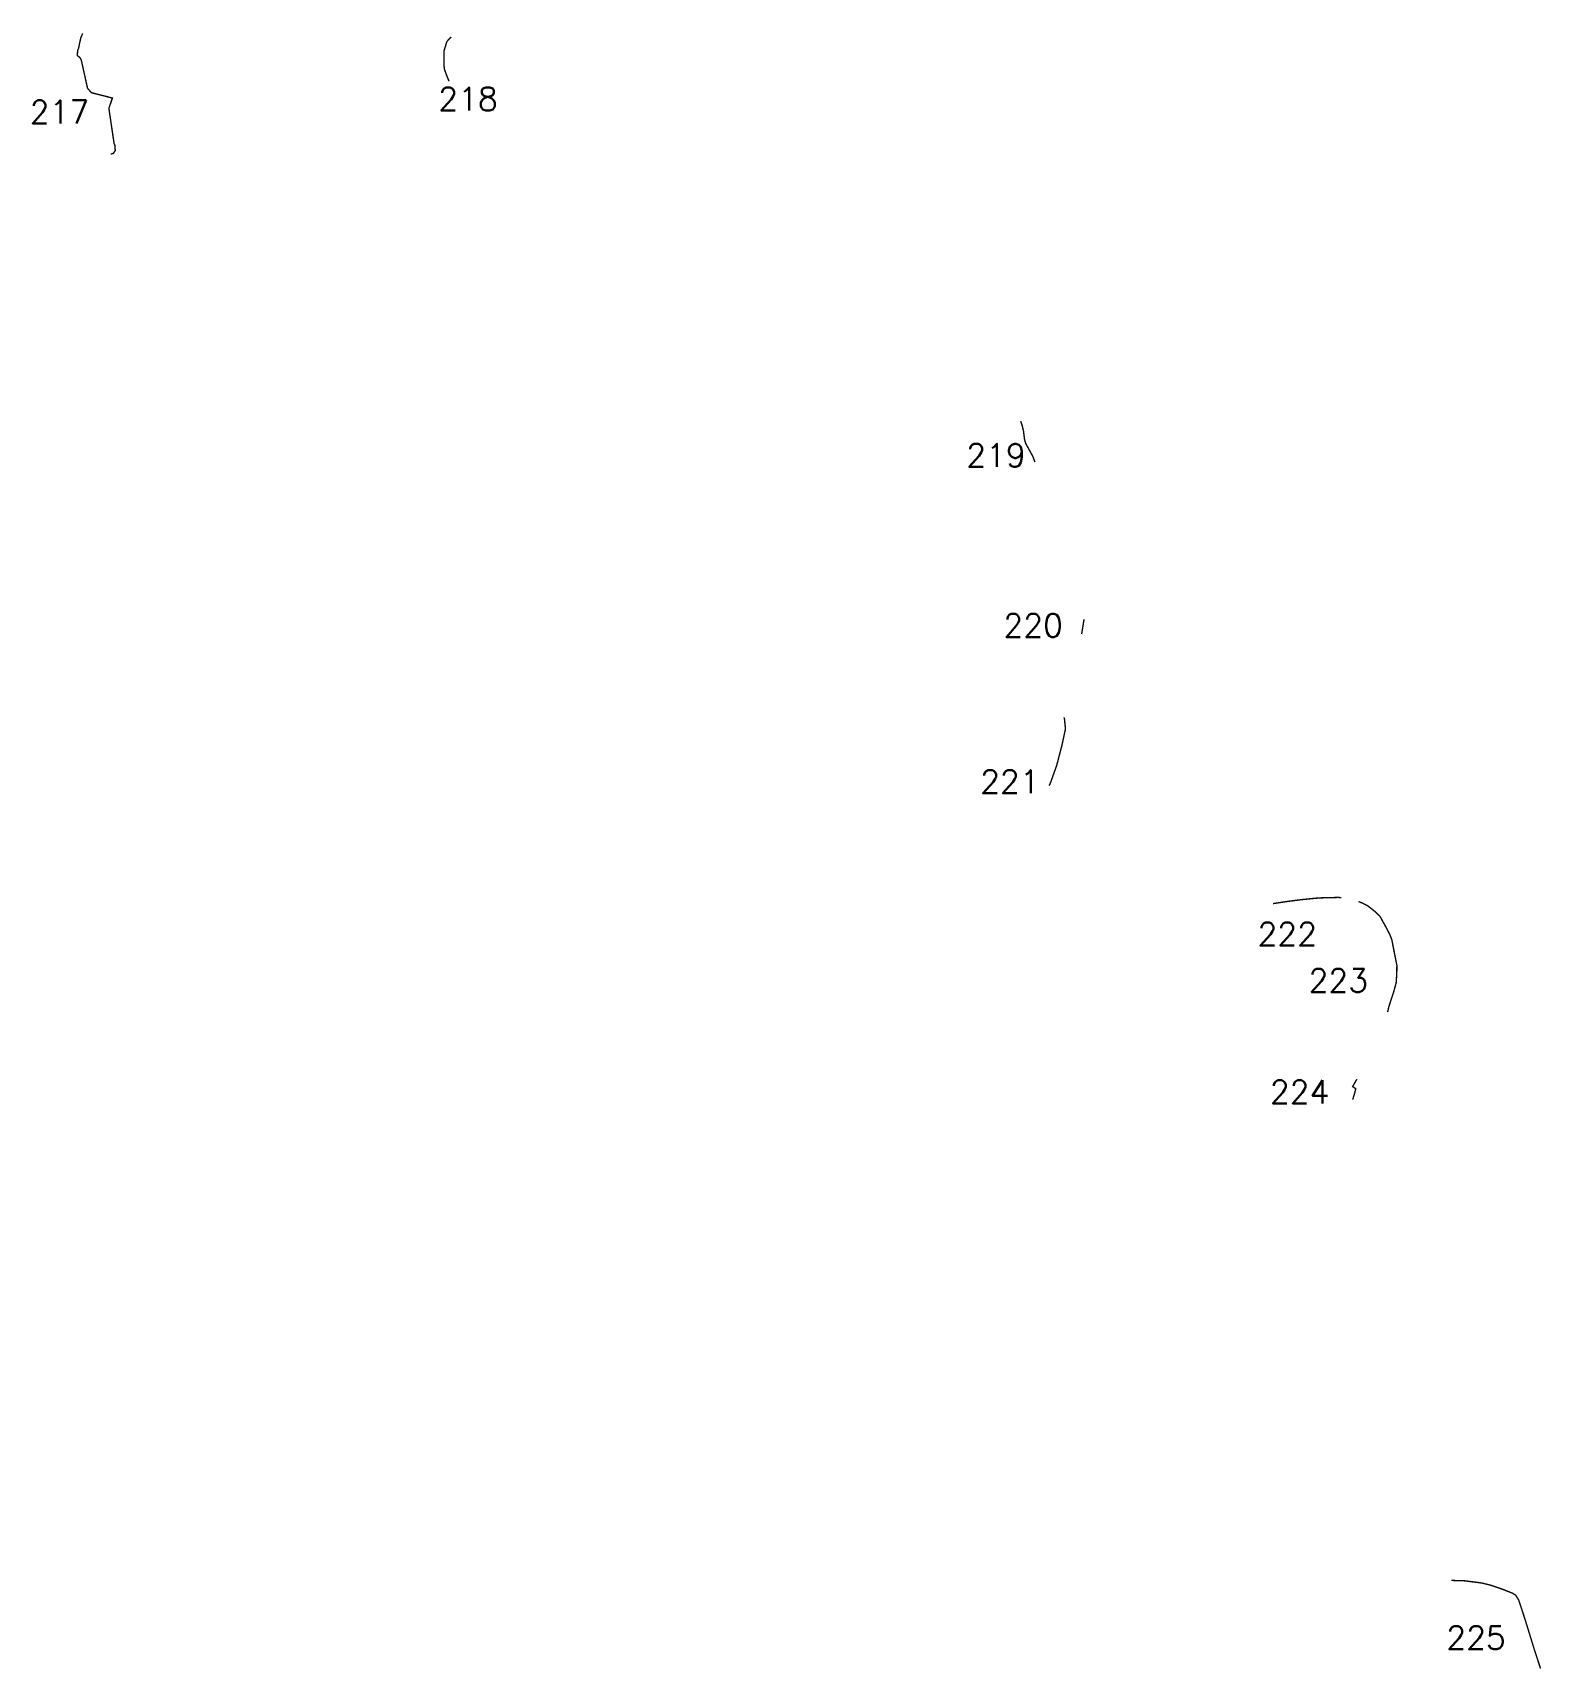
# Model space of a CAD drawing. Header units: metres. Extents: x 254129 to 356845, y 1741129 to 2228107.
# Drawn here: x 307608 to 310866, y 1919812 to 1923346 of the extents above; entities that cross this region are included whole.
import ezdxf

# ---------------------------------------------------------------- set-up
doc = ezdxf.new("R2010")
doc.units = ezdxf.units.M
doc.layers.add('ARTIFICIALLY PROTECTED', color=4, linetype='Continuous')
doc.styles.get("Standard").update_dxf_attribs({"font": 'simplex.shx'})

msp = doc.modelspace()

# ---------------------------------------------------------------- texts
at = {"char_height": 50, "attachment_point": 1}
for s, heights, insert in [('218', [74.2], (308483.8, 1923227.7)), ('217', [74.2], (307601.5, 1923199.8)), ('219', [74.2], (309623.9, 1922458.2)), ('220', [74.2], (309704.1, 1922090.7)), ('221', [71], (309654, 1921753.3)), ('222', [74.2], (310252.9, 1921424.2)), ('223', [74.2], (310363.1, 1921324)), ('224', [74.2], (310279.6, 1921083.4)), ('225', [74.2], (310660.6, 1919904.8))]:
    msp.add_mtext_dynamic_manual_height_columns(s, width=84.374, gutter_width=1, heights=heights, dxfattribs=dict(at, insert=insert))

# ---------------------------------------------------------------- linework, layer by layer
at = {"layer": 'ARTIFICIALLY PROTECTED', "flags": 128}
for points in [[(307776.5, 1923083.3, 3, 3, 0), (307782.1, 1923085.1, 3, 3, 0), (307786.2, 1923091.3, 3, 3, 0), (307785.4, 1923102.2, 3, 3, 0), (307783.7, 1923106.2, 3, 3, 0), (307774.4, 1923169.1, 3, 3, 0), (307772.5, 1923182.4, 3, 3, 0), (307780, 1923204.6, 3, 3, 0), (307734.7, 1923216.2, 3, 3, 0), (307730.2, 1923221.3, 3, 3, 0), (307726.2, 1923226.1, 3, 3, 0), (307715.8, 1923273.3, 3, 3, 0), (307712.6, 1923287.3, 3, 3, 0), (307710.9, 1923290.7, 3, 3, 0), (307707.5, 1923293.8, 3, 3, 0), (307704.4, 1923296.5, 3, 3, 0), (307704.7, 1923303.2, 3, 3, 0), (307705.1, 1923307.5, 3, 3, 0), (307705.9, 1923309.8, 3, 3, 0), (307707.1, 1923312.5, 3, 3, 0), (307708, 1923316.3, 3, 3, 0), (307709, 1923322.7, 3, 3, 0), (307711.9, 1923334.7, 3, 3, 0), (307714.2, 1923340.4, 3, 3, 0), (307715.8, 1923344.2, 0, 0, 0)], [(310471, 1921469.3, 3, 3, 0), (310477.6, 1921466.9, 3, 3, 0), (310490.7, 1921460.4, 3, 3, 0), (310506, 1921448.3, 3, 3, 0), (310517.1, 1921437.9, 3, 3, 0), (310529.5, 1921415.7, 3, 3, 0), (310530.1, 1921414.5, 3, 3, 0), (310538.5, 1921398.5, 3, 3, 0), (310543.1, 1921386.7, 3, 3, 0), (310545.2, 1921375.4, 3, 3, 0), (310550.6, 1921348.3, 3, 3, 0), (310553.9, 1921331.7, 3, 3, 0), (310553.7, 1921314.3, 3, 3, 0), (310552.3, 1921293.9, 3, 3, 0), (310547.5, 1921276, 3, 3, 0), (310536.6, 1921242.5, 3, 3, 0), (310533.9, 1921230.5, 0, 0, 0)]]:
    msp.add_lwpolyline(points, format="xyseb", dxfattribs=at)
at = {"layer": 'ARTIFICIALLY PROTECTED', "const_width": 3, "flags": 128}
for points in [[(308506.9, 1923240.9), (308501.1, 1923255.4), (308496.8, 1923267.6), (308496.4, 1923272.4), (308495.9, 1923287.2), (308496.3, 1923306.9), (308502.5, 1923326.9), (308511.4, 1923336.3), (308511.5, 1923336.4)], [(309741.5, 1922507.1), (309745.1, 1922495.9), (309747.6, 1922485.1), (309749.9, 1922466.8), (309752.4, 1922458.6), (309761.4, 1922442.2), (309768.1, 1922429.9), (309772.3, 1922418.2)], [(309878.3, 1922078.7), (309877.9, 1922076.1), (309873.1, 1922047)], [(309835.1, 1921867.2), (309836.2, 1921862.5), (309838.2, 1921842.2), (309830.6, 1921806.9), (309819.1, 1921762.8), (309804.8, 1921723.1), (309802.7, 1921719.8)], [(310286.3, 1921464.9), (310313.1, 1921469), (310345.7, 1921473.3), (310378.4, 1921476.6), (310390.8, 1921477.4), (310426.7, 1921478.3), (310434.1, 1921477.9)], [(310467.4, 1921085.8), (310458.4, 1921069.8), (310465, 1921065.3), (310463.4, 1921057.9), (310458.5, 1921041.7)], [(310671.4, 1920003.4), (310700.2, 1920002.5), (310736.7, 1919997.9), (310755.8, 1919993.2), (310780.7, 1919984.8), (310803.6, 1919975.8), (310810.4, 1919971.5), (310816.9, 1919961.4), (310830.5, 1919919.8), (310851.8, 1919850.6), (310864.2, 1919813)]]:
    msp.add_lwpolyline(points, dxfattribs=at)

msp.set_redraw_order([(e.dxf.handle, doc.entitydb.next_handle()) for e in msp.query("TEXT MTEXT ATTDEF DIMENSION ARC_DIMENSION")])  # texts and dimensions are drawn at this point

doc.saveas('drawing.dxf')
